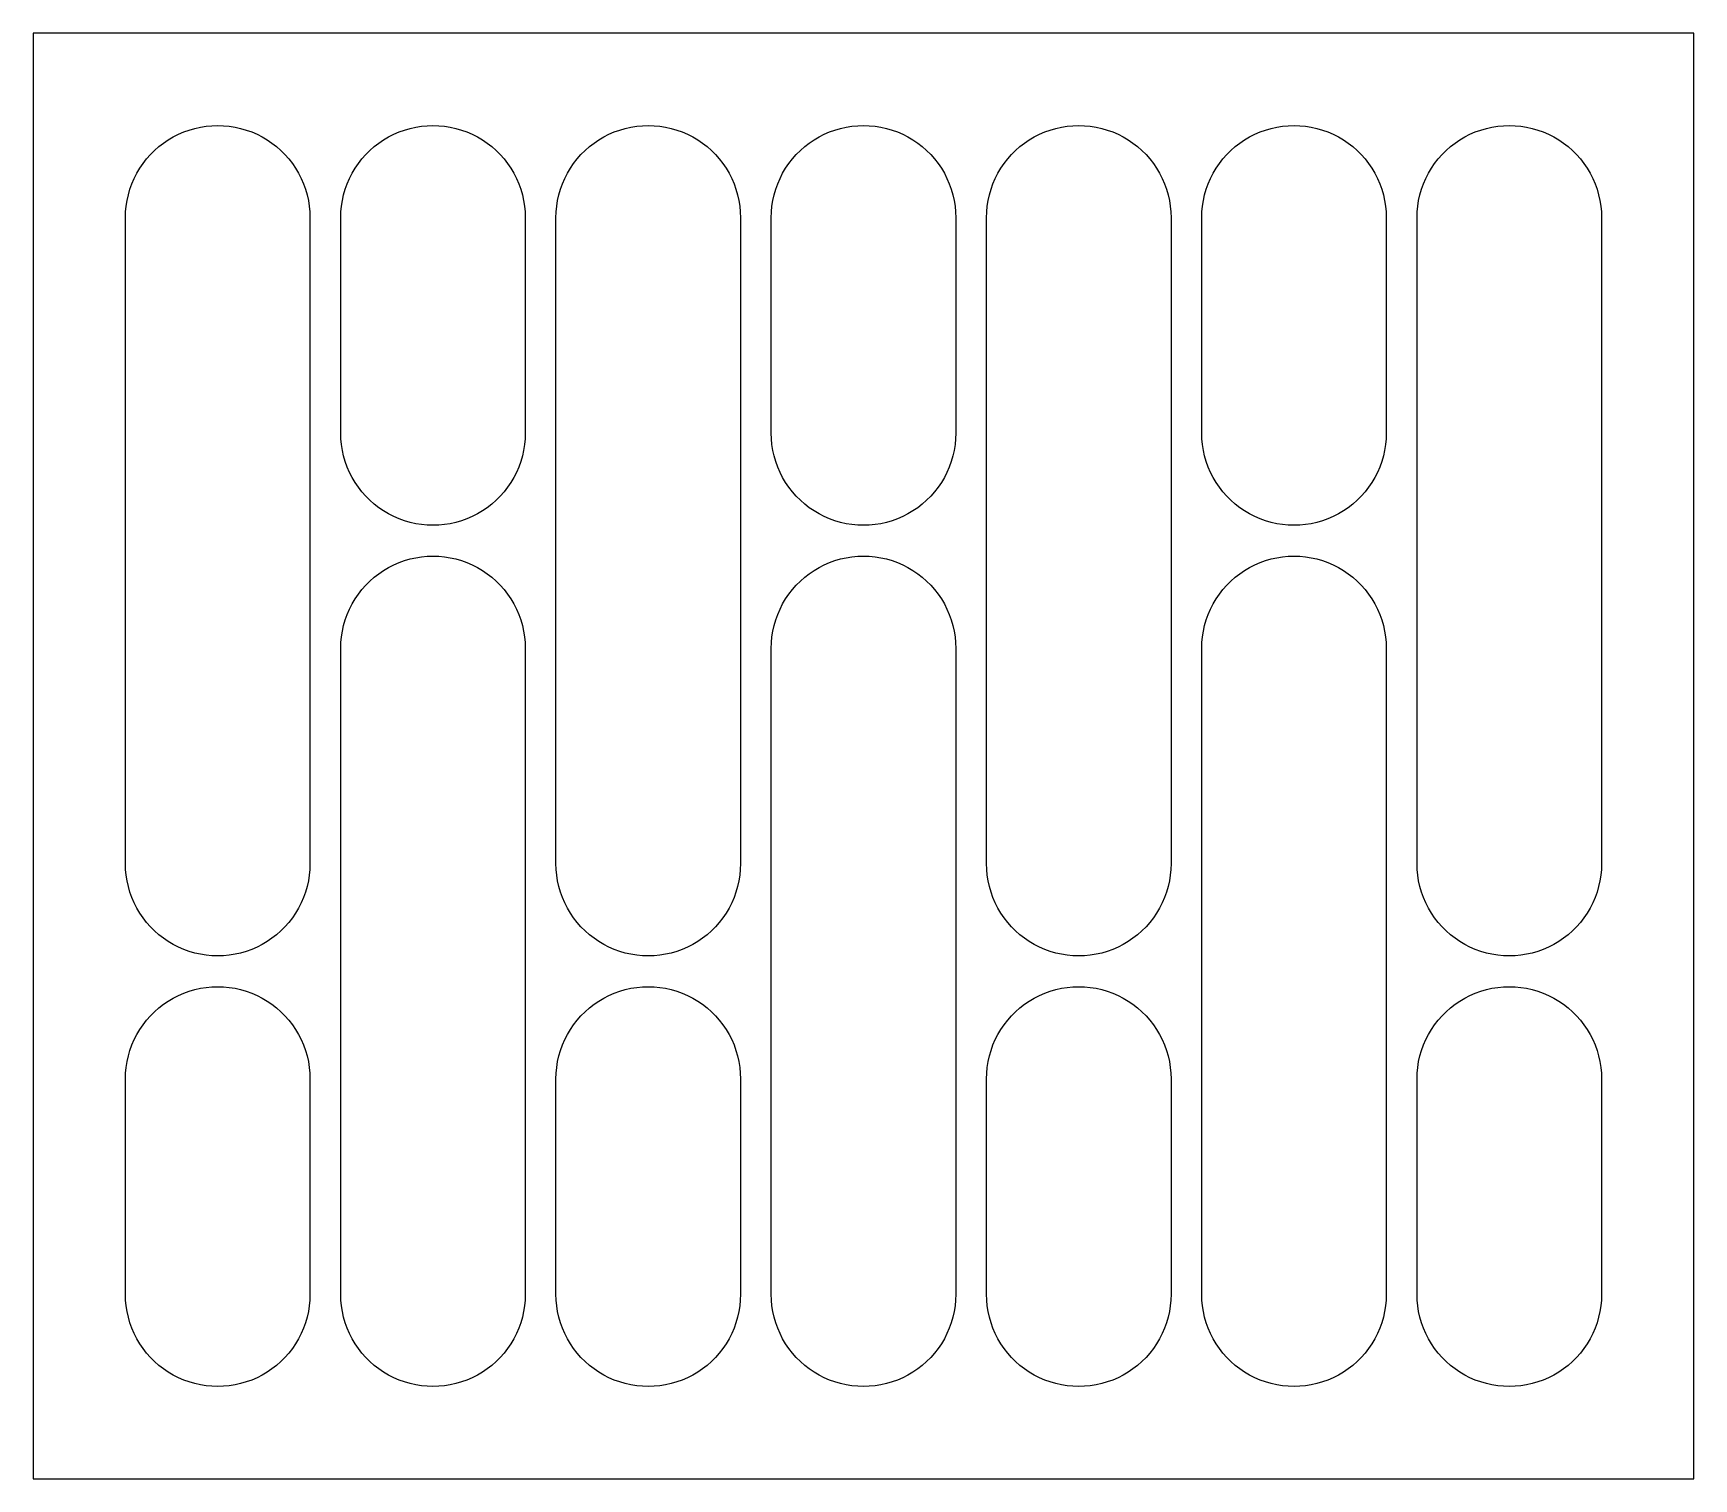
# Model space of a CAD drawing. Header units: metres. Extents: x 0 to 270, y 0 to 235.
import ezdxf

# ---------------------------------------------------------------- set-up
doc = ezdxf.new("R2010")
doc.units = ezdxf.units.M

msp = doc.modelspace()

# ---------------------------------------------------------------- linework, layer by layer
for p, q in [((270, 235), (0, 235)), ((0, 235), (0, 0)), ((270, 0), (270, 235)), ((23.6133, 218.572), (24.4781, 218.947)), ((24.4781, 218.947), (25.3647, 219.266)), ((25.3647, 219.266), (26.2696, 219.529)), ((26.2696, 219.529), (27.1893, 219.734)), ((27.1893, 219.734), (28.12, 219.882)), ((28.12, 219.882), (29.0581, 219.97)), ((29.0581, 219.97), (30, 220)), ((30, 220), (30.9418, 219.97)), ((30.9418, 219.97), (31.88, 219.882)), ((31.88, 219.882), (32.8107, 219.734)), ((32.8107, 219.734), (33.7303, 219.529)), ((33.7303, 219.529), (34.6353, 219.266)), ((34.6353, 219.266), (35.5219, 218.947)), ((35.5219, 218.947), (36.3867, 218.572)), ((58.6133, 218.572), (59.4781, 218.947)), ((59.4781, 218.947), (60.3647, 219.266)), ((60.3647, 219.266), (61.2697, 219.529)), ((61.2697, 219.529), (62.1893, 219.734)), ((62.1893, 219.734), (63.12, 219.882)), ((63.12, 219.882), (64.0581, 219.97)), ((64.0581, 219.97), (65, 220)), ((65, 220), (65.9418, 219.97)), ((65.9418, 219.97), (66.88, 219.882)), ((66.88, 219.882), (67.8107, 219.734)), ((67.8107, 219.734), (68.7303, 219.529)), ((68.7303, 219.529), (69.6353, 219.266)), ((69.6353, 219.266), (70.5219, 218.947)), ((70.5219, 218.947), (71.3867, 218.572)), ((93.6133, 218.572), (94.4781, 218.947)), ((94.4781, 218.947), (95.3647, 219.266)), ((95.3647, 219.266), (96.2697, 219.529)), ((96.2697, 219.529), (97.1893, 219.734)), ((97.1893, 219.734), (98.12, 219.882)), ((98.12, 219.882), (99.0581, 219.97)), ((99.0581, 219.97), (100, 220)), ((100, 220), (100.942, 219.97)), ((100.942, 219.97), (101.88, 219.882)), ((101.88, 219.882), (102.811, 219.734)), ((102.811, 219.734), (103.73, 219.529)), ((103.73, 219.529), (104.635, 219.266)), ((104.635, 219.266), (105.522, 218.947)), ((105.522, 218.947), (106.387, 218.572)), ((128.613, 218.572), (129.478, 218.947)), ((129.478, 218.947), (130.365, 219.266)), ((130.365, 219.266), (131.27, 219.529)), ((131.27, 219.529), (132.189, 219.734)), ((132.189, 219.734), (133.12, 219.882)), ((133.12, 219.882), (134.058, 219.97)), ((134.058, 219.97), (135, 220)), ((135, 220), (135.942, 219.97)), ((135.942, 219.97), (136.88, 219.882)), ((136.88, 219.882), (137.811, 219.734)), ((137.811, 219.734), (138.73, 219.529)), ((138.73, 219.529), (139.635, 219.266)), ((139.635, 219.266), (140.522, 218.947)), ((140.522, 218.947), (141.387, 218.572)), ((163.613, 218.572), (164.478, 218.947)), ((164.478, 218.947), (165.365, 219.266)), ((165.365, 219.266), (166.27, 219.529)), ((166.27, 219.529), (167.189, 219.734)), ((167.189, 219.734), (168.12, 219.882)), ((168.12, 219.882), (169.058, 219.97)), ((169.058, 219.97), (170, 220)), ((170, 220), (170.942, 219.97)), ((170.942, 219.97), (171.88, 219.882)), ((171.88, 219.882), (172.811, 219.734)), ((172.811, 219.734), (173.73, 219.529)), ((173.73, 219.529), (174.635, 219.266)), ((174.635, 219.266), (175.522, 218.947)), ((175.522, 218.947), (176.387, 218.572)), ((198.613, 218.572), (199.478, 218.947)), ((199.478, 218.947), (200.365, 219.266)), ((200.365, 219.266), (201.27, 219.529)), ((201.27, 219.529), (202.189, 219.734)), ((202.189, 219.734), (203.12, 219.882)), ((203.12, 219.882), (204.058, 219.97)), ((204.058, 219.97), (205, 220)), ((205, 220), (205.942, 219.97)), ((205.942, 219.97), (206.88, 219.882)), ((206.88, 219.882), (207.811, 219.734)), ((207.811, 219.734), (208.73, 219.529)), ((208.73, 219.529), (209.635, 219.266)), ((209.635, 219.266), (210.522, 218.947)), ((210.522, 218.947), (211.387, 218.572)), ((233.613, 218.572), (234.478, 218.947)), ((234.478, 218.947), (235.365, 219.266)), ((235.365, 219.266), (236.27, 219.529)), ((236.27, 219.529), (237.189, 219.734)), ((237.189, 219.734), (238.12, 219.882)), ((238.12, 219.882), (239.058, 219.97)), ((239.058, 219.97), (240, 220)), ((240, 220), (240.942, 219.97)), ((240.942, 219.97), (241.88, 219.882)), ((241.88, 219.882), (242.811, 219.734)), ((242.811, 219.734), (243.73, 219.529)), ((243.73, 219.529), (244.635, 219.266)), ((244.635, 219.266), (245.522, 218.947)), ((245.522, 218.947), (246.387, 218.572)), ((19.7318, 215.935), (20.4386, 216.558)), ((20.4386, 216.558), (21.1832, 217.135)), ((21.1832, 217.135), (21.9626, 217.665)), ((21.9626, 217.665), (22.7737, 218.145)), ((22.7737, 218.145), (23.6133, 218.572)), ((36.3867, 218.572), (37.2263, 218.145)), ((37.2263, 218.145), (38.0374, 217.665)), ((38.0374, 217.665), (38.8168, 217.135)), ((38.8168, 217.135), (39.5614, 216.558)), ((39.5614, 216.558), (40.2682, 215.935)), ((54.7318, 215.935), (55.4386, 216.558)), ((55.4386, 216.558), (56.1832, 217.135)), ((56.1832, 217.135), (56.9626, 217.665)), ((56.9626, 217.665), (57.7737, 218.145)), ((57.7737, 218.145), (58.6133, 218.572)), ((71.3867, 218.572), (72.2263, 218.145)), ((72.2263, 218.145), (73.0374, 217.665)), ((73.0374, 217.665), (73.8168, 217.135)), ((73.8168, 217.135), (74.5614, 216.558)), ((74.5614, 216.558), (75.2682, 215.935)), ((89.7318, 215.935), (90.4386, 216.558)), ((90.4386, 216.558), (91.1832, 217.135)), ((91.1832, 217.135), (91.9626, 217.665)), ((91.9626, 217.665), (92.7737, 218.145)), ((92.7737, 218.145), (93.6133, 218.572)), ((106.387, 218.572), (107.226, 218.145)), ((107.226, 218.145), (108.037, 217.665)), ((108.037, 217.665), (108.817, 217.135)), ((108.817, 217.135), (109.561, 216.558)), ((109.561, 216.558), (110.268, 215.935)), ((124.732, 215.935), (125.439, 216.558)), ((125.439, 216.558), (126.183, 217.135)), ((126.183, 217.135), (126.963, 217.665)), ((126.963, 217.665), (127.774, 218.145)), ((127.774, 218.145), (128.613, 218.572)), ((141.387, 218.572), (142.226, 218.145)), ((142.226, 218.145), (143.037, 217.665)), ((143.037, 217.665), (143.817, 217.135)), ((143.817, 217.135), (144.561, 216.558)), ((144.561, 216.558), (145.268, 215.935)), ((159.732, 215.935), (160.439, 216.558)), ((160.439, 216.558), (161.183, 217.135)), ((161.183, 217.135), (161.963, 217.665)), ((161.963, 217.665), (162.774, 218.145)), ((162.774, 218.145), (163.613, 218.572)), ((176.387, 218.572), (177.226, 218.145)), ((177.226, 218.145), (178.037, 217.665)), ((178.037, 217.665), (178.817, 217.135)), ((178.817, 217.135), (179.561, 216.558)), ((179.561, 216.558), (180.268, 215.935)), ((194.732, 215.935), (195.439, 216.558)), ((195.439, 216.558), (196.183, 217.135)), ((196.183, 217.135), (196.963, 217.665)), ((196.963, 217.665), (197.774, 218.145)), ((197.774, 218.145), (198.613, 218.572)), ((211.387, 218.572), (212.226, 218.145)), ((212.226, 218.145), (213.037, 217.665)), ((213.037, 217.665), (213.817, 217.135)), ((213.817, 217.135), (214.561, 216.558)), ((214.561, 216.558), (215.268, 215.935)), ((229.732, 215.935), (230.439, 216.558)), ((230.439, 216.558), (231.183, 217.135)), ((231.183, 217.135), (231.963, 217.665)), ((231.963, 217.665), (232.774, 218.145)), ((232.774, 218.145), (233.613, 218.572)), ((246.387, 218.572), (247.226, 218.145)), ((247.226, 218.145), (248.037, 217.665)), ((248.037, 217.665), (248.817, 217.135)), ((248.817, 217.135), (249.561, 216.558)), ((249.561, 216.558), (250.268, 215.935)), ((17.3351, 213.037), (17.8647, 213.817)), ((17.8647, 213.817), (18.4423, 214.561)), ((18.4423, 214.561), (19.0655, 215.268)), ((19.0655, 215.268), (19.7318, 215.935)), ((40.2682, 215.935), (40.9345, 215.268)), ((40.9345, 215.268), (41.5577, 214.561)), ((41.5577, 214.561), (42.1353, 213.817)), ((42.1353, 213.817), (42.6649, 213.037)), ((52.3351, 213.037), (52.8647, 213.817)), ((52.8647, 213.817), (53.4423, 214.561)), ((53.4423, 214.561), (54.0655, 215.268)), ((54.0655, 215.268), (54.7318, 215.935)), ((75.2682, 215.935), (75.9345, 215.268)), ((75.9345, 215.268), (76.5577, 214.561)), ((76.5577, 214.561), (77.1353, 213.817)), ((77.1353, 213.817), (77.6649, 213.037)), ((87.3351, 213.037), (87.8647, 213.817)), ((87.8647, 213.817), (88.4423, 214.561)), ((88.4423, 214.561), (89.0655, 215.268)), ((89.0655, 215.268), (89.7318, 215.935)), ((110.268, 215.935), (110.935, 215.268)), ((110.935, 215.268), (111.558, 214.561)), ((111.558, 214.561), (112.135, 213.817)), ((112.135, 213.817), (112.665, 213.037)), ((122.335, 213.037), (122.865, 213.817)), ((122.865, 213.817), (123.442, 214.561)), ((123.442, 214.561), (124.065, 215.268)), ((124.065, 215.268), (124.732, 215.935)), ((145.268, 215.935), (145.935, 215.268)), ((145.935, 215.268), (146.558, 214.561)), ((146.558, 214.561), (147.135, 213.817)), ((147.135, 213.817), (147.665, 213.037)), ((157.335, 213.037), (157.865, 213.817)), ((157.865, 213.817), (158.442, 214.561)), ((158.442, 214.561), (159.065, 215.268)), ((159.065, 215.268), (159.732, 215.935)), ((180.268, 215.935), (180.935, 215.268)), ((180.935, 215.268), (181.558, 214.561)), ((181.558, 214.561), (182.135, 213.817)), ((182.135, 213.817), (182.665, 213.037)), ((192.335, 213.037), (192.865, 213.817)), ((192.865, 213.817), (193.442, 214.561)), ((193.442, 214.561), (194.065, 215.268)), ((194.065, 215.268), (194.732, 215.935)), ((215.268, 215.935), (215.935, 215.268)), ((215.935, 215.268), (216.558, 214.561)), ((216.558, 214.561), (217.135, 213.817)), ((217.135, 213.817), (217.665, 213.037)), ((227.335, 213.037), (227.865, 213.817)), ((227.865, 213.817), (228.442, 214.561)), ((228.442, 214.561), (229.065, 215.268)), ((229.065, 215.268), (229.732, 215.935)), ((250.268, 215.935), (250.935, 215.268)), ((250.935, 215.268), (251.558, 214.561)), ((251.558, 214.561), (252.135, 213.817)), ((252.135, 213.817), (252.665, 213.037)), ((16.0533, 210.522), (16.4276, 211.387)), ((16.4276, 211.387), (16.8554, 212.226)), ((16.8554, 212.226), (17.3351, 213.037)), ((42.6649, 213.037), (43.1446, 212.226)), ((43.1446, 212.226), (43.5724, 211.387)), ((43.5724, 211.387), (43.9466, 210.522)), ((51.0533, 210.522), (51.4276, 211.387)), ((51.4276, 211.387), (51.8554, 212.226)), ((51.8554, 212.226), (52.3351, 213.037)), ((77.6649, 213.037), (78.1446, 212.226)), ((78.1446, 212.226), (78.5724, 211.387)), ((78.5724, 211.387), (78.9466, 210.522)), ((86.0533, 210.522), (86.4276, 211.387)), ((86.4276, 211.387), (86.8554, 212.226)), ((86.8554, 212.226), (87.3351, 213.037)), ((112.665, 213.037), (113.145, 212.226)), ((113.145, 212.226), (113.572, 211.387)), ((113.572, 211.387), (113.947, 210.522)), ((121.053, 210.522), (121.428, 211.387)), ((121.428, 211.387), (121.855, 212.226)), ((121.855, 212.226), (122.335, 213.037)), ((147.665, 213.037), (148.145, 212.226)), ((148.145, 212.226), (148.572, 211.387)), ((148.572, 211.387), (148.947, 210.522)), ((156.053, 210.522), (156.428, 211.387)), ((156.428, 211.387), (156.855, 212.226)), ((156.855, 212.226), (157.335, 213.037)), ((182.665, 213.037), (183.145, 212.226)), ((183.145, 212.226), (183.572, 211.387)), ((183.572, 211.387), (183.947, 210.522)), ((191.053, 210.522), (191.428, 211.387)), ((191.428, 211.387), (191.855, 212.226)), ((191.855, 212.226), (192.335, 213.037)), ((217.665, 213.037), (218.145, 212.226)), ((218.145, 212.226), (218.572, 211.387)), ((218.572, 211.387), (218.947, 210.522)), ((226.053, 210.522), (226.428, 211.387)), ((226.428, 211.387), (226.855, 212.226)), ((226.855, 212.226), (227.335, 213.037)), ((252.665, 213.037), (253.145, 212.226)), ((253.145, 212.226), (253.572, 211.387)), ((253.572, 211.387), (253.947, 210.522)), ((15.2657, 207.811), (15.4713, 208.73)), ((15.4713, 208.73), (15.7341, 209.635)), ((15.7341, 209.635), (16.0533, 210.522)), ((43.9466, 210.522), (44.2658, 209.635)), ((44.2658, 209.635), (44.5287, 208.73)), ((44.5287, 208.73), (44.7343, 207.811)), ((50.2657, 207.811), (50.4713, 208.73)), ((50.4713, 208.73), (50.7341, 209.635)), ((50.7341, 209.635), (51.0533, 210.522)), ((78.9466, 210.522), (79.2658, 209.635)), ((79.2658, 209.635), (79.5287, 208.73)), ((79.5287, 208.73), (79.7343, 207.811)), ((85.2657, 207.811), (85.4713, 208.73)), ((85.4713, 208.73), (85.7341, 209.635)), ((85.7341, 209.635), (86.0533, 210.522)), ((113.947, 210.522), (114.266, 209.635)), ((114.266, 209.635), (114.529, 208.73)), ((114.529, 208.73), (114.734, 207.811)), ((120.266, 207.811), (120.471, 208.73)), ((120.471, 208.73), (120.734, 209.635)), ((120.734, 209.635), (121.053, 210.522)), ((148.947, 210.522), (149.266, 209.635)), ((149.266, 209.635), (149.529, 208.73)), ((149.529, 208.73), (149.734, 207.811)), ((155.266, 207.811), (155.471, 208.73)), ((155.471, 208.73), (155.734, 209.635)), ((155.734, 209.635), (156.053, 210.522)), ((183.947, 210.522), (184.266, 209.635)), ((184.266, 209.635), (184.529, 208.73)), ((184.529, 208.73), (184.734, 207.811)), ((190.266, 207.811), (190.471, 208.73)), ((190.471, 208.73), (190.734, 209.635)), ((190.734, 209.635), (191.053, 210.522)), ((218.947, 210.522), (219.266, 209.635)), ((219.266, 209.635), (219.529, 208.73)), ((219.529, 208.73), (219.734, 207.811)), ((225.266, 207.811), (225.471, 208.73)), ((225.471, 208.73), (225.734, 209.635)), ((225.734, 209.635), (226.053, 210.522)), ((253.947, 210.522), (254.266, 209.635)), ((254.266, 209.635), (254.529, 208.73)), ((254.529, 208.73), (254.734, 207.811)), ((15, 205), (15.0296, 205.942)), ((15.0296, 205.942), (15.1183, 206.88)), ((15.1183, 206.88), (15.2657, 207.811)), ((44.7343, 207.811), (44.8817, 206.88)), ((44.8817, 206.88), (44.9704, 205.942)), ((44.9704, 205.942), (45, 205)), ((50, 205), (50.0296, 205.942)), ((50.0296, 205.942), (50.1183, 206.88)), ((50.1183, 206.88), (50.2657, 207.811)), ((79.7343, 207.811), (79.8817, 206.88)), ((79.8817, 206.88), (79.9704, 205.942)), ((79.9704, 205.942), (80, 205)), ((85, 205), (85.0296, 205.942)), ((85.0296, 205.942), (85.1183, 206.88)), ((85.1183, 206.88), (85.2657, 207.811)), ((114.734, 207.811), (114.882, 206.88)), ((114.882, 206.88), (114.97, 205.942)), ((114.97, 205.942), (115, 205)), ((120, 205), (120.03, 205.942)), ((120.03, 205.942), (120.118, 206.88)), ((120.118, 206.88), (120.266, 207.811)), ((149.734, 207.811), (149.882, 206.88)), ((149.882, 206.88), (149.97, 205.942)), ((149.97, 205.942), (150, 205)), ((155, 205), (155.03, 205.942)), ((155.03, 205.942), (155.118, 206.88)), ((155.118, 206.88), (155.266, 207.811)), ((184.734, 207.811), (184.882, 206.88)), ((184.882, 206.88), (184.97, 205.942)), ((184.97, 205.942), (185, 205)), ((190, 205), (190.03, 205.942)), ((190.03, 205.942), (190.118, 206.88)), ((190.118, 206.88), (190.266, 207.811)), ((219.734, 207.811), (219.882, 206.88)), ((219.882, 206.88), (219.97, 205.942)), ((219.97, 205.942), (220, 205)), ((225, 205), (225.03, 205.942)), ((225.03, 205.942), (225.118, 206.88)), ((225.118, 206.88), (225.266, 207.811)), ((254.734, 207.811), (254.882, 206.88)), ((254.882, 206.88), (254.97, 205.942)), ((254.97, 205.942), (255, 205)), ((15, 100), (15, 205)), ((45, 205), (45, 100)), ((50, 170), (50, 205)), ((80, 205), (80, 170)), ((85, 100), (85, 205)), ((115, 205), (115, 100)), ((120, 170), (120, 205)), ((150, 205), (150, 170)), ((155, 100), (155, 205)), ((185, 205), (185, 100)), ((190, 170), (190, 205)), ((220, 205), (220, 170)), ((225, 100), (225, 205)), ((255, 205), (255, 100)), ((50.0296, 169.058), (50, 170)), ((50.1183, 168.12), (50.0296, 169.058)), ((50.2657, 167.189), (50.1183, 168.12)), ((79.8817, 168.12), (79.7343, 167.189)), ((79.9704, 169.058), (79.8817, 168.12)), ((80, 170), (79.9704, 169.058)), ((120.03, 169.058), (120, 170)), ((120.118, 168.12), (120.03, 169.058)), ((120.266, 167.189), (120.118, 168.12)), ((149.882, 168.12), (149.734, 167.189)), ((149.97, 169.058), (149.882, 168.12)), ((150, 170), (149.97, 169.058)), ((190.03, 169.058), (190, 170)), ((190.118, 168.12), (190.03, 169.058)), ((190.266, 167.189), (190.118, 168.12)), ((219.882, 168.12), (219.734, 167.189)), ((219.97, 169.058), (219.882, 168.12)), ((220, 170), (219.97, 169.058)), ((50.4713, 166.27), (50.2657, 167.189)), ((50.7341, 165.365), (50.4713, 166.27)), ((51.0533, 164.478), (50.7341, 165.365)), ((79.2658, 165.365), (78.9466, 164.478)), ((79.5287, 166.27), (79.2658, 165.365)), ((79.7343, 167.189), (79.5287, 166.27)), ((120.471, 166.27), (120.266, 167.189)), ((120.734, 165.365), (120.471, 166.27)), ((121.053, 164.478), (120.734, 165.365)), ((149.266, 165.365), (148.947, 164.478)), ((149.529, 166.27), (149.266, 165.365)), ((149.734, 167.189), (149.529, 166.27)), ((190.471, 166.27), (190.266, 167.189)), ((190.734, 165.365), (190.471, 166.27)), ((191.053, 164.478), (190.734, 165.365)), ((219.266, 165.365), (218.947, 164.478)), ((219.529, 166.27), (219.266, 165.365)), ((219.734, 167.189), (219.529, 166.27)), ((51.4276, 163.613), (51.0533, 164.478)), ((51.8554, 162.774), (51.4276, 163.613)), ((52.3351, 161.963), (51.8554, 162.774)), ((78.1446, 162.774), (77.6649, 161.963)), ((78.5724, 163.613), (78.1446, 162.774)), ((78.9466, 164.478), (78.5724, 163.613)), ((121.428, 163.613), (121.053, 164.478)), ((121.855, 162.774), (121.428, 163.613)), ((122.335, 161.963), (121.855, 162.774)), ((148.145, 162.774), (147.665, 161.963)), ((148.572, 163.613), (148.145, 162.774)), ((148.947, 164.478), (148.572, 163.613)), ((191.428, 163.613), (191.053, 164.478)), ((191.855, 162.774), (191.428, 163.613)), ((192.335, 161.963), (191.855, 162.774)), ((218.145, 162.774), (217.665, 161.963)), ((218.572, 163.613), (218.145, 162.774)), ((218.947, 164.478), (218.572, 163.613)), ((52.8647, 161.183), (52.3351, 161.963)), ((53.4423, 160.439), (52.8647, 161.183)), ((54.0655, 159.732), (53.4423, 160.439)), ((54.7318, 159.065), (54.0655, 159.732)), ((75.9345, 159.732), (75.2682, 159.065)), ((76.5577, 160.439), (75.9345, 159.732)), ((77.1353, 161.183), (76.5577, 160.439)), ((77.6649, 161.963), (77.1353, 161.183)), ((122.865, 161.183), (122.335, 161.963)), ((123.442, 160.439), (122.865, 161.183)), ((124.065, 159.732), (123.442, 160.439)), ((124.732, 159.065), (124.065, 159.732)), ((145.935, 159.732), (145.268, 159.065)), ((146.558, 160.439), (145.935, 159.732)), ((147.135, 161.183), (146.558, 160.439)), ((147.665, 161.963), (147.135, 161.183)), ((192.865, 161.183), (192.335, 161.963)), ((193.442, 160.439), (192.865, 161.183)), ((194.065, 159.732), (193.442, 160.439)), ((194.732, 159.065), (194.065, 159.732)), ((215.935, 159.732), (215.268, 159.065)), ((216.558, 160.439), (215.935, 159.732)), ((217.135, 161.183), (216.558, 160.439)), ((217.665, 161.963), (217.135, 161.183)), ((55.4386, 158.442), (54.7318, 159.065)), ((56.1832, 157.865), (55.4386, 158.442)), ((56.9626, 157.335), (56.1832, 157.865)), ((57.7737, 156.855), (56.9626, 157.335)), ((58.6133, 156.428), (57.7737, 156.855)), ((72.2263, 156.855), (71.3867, 156.428)), ((73.0374, 157.335), (72.2263, 156.855)), ((73.8168, 157.865), (73.0374, 157.335)), ((74.5614, 158.442), (73.8168, 157.865)), ((75.2682, 159.065), (74.5614, 158.442)), ((125.439, 158.442), (124.732, 159.065)), ((126.183, 157.865), (125.439, 158.442)), ((126.963, 157.335), (126.183, 157.865)), ((127.774, 156.855), (126.963, 157.335)), ((128.613, 156.428), (127.774, 156.855)), ((142.226, 156.855), (141.387, 156.428)), ((143.037, 157.335), (142.226, 156.855)), ((143.817, 157.865), (143.037, 157.335)), ((144.561, 158.442), (143.817, 157.865)), ((145.268, 159.065), (144.561, 158.442)), ((195.439, 158.442), (194.732, 159.065)), ((196.183, 157.865), (195.439, 158.442)), ((196.963, 157.335), (196.183, 157.865)), ((197.774, 156.855), (196.963, 157.335)), ((198.613, 156.428), (197.774, 156.855)), ((212.226, 156.855), (211.387, 156.428)), ((213.037, 157.335), (212.226, 156.855)), ((213.817, 157.865), (213.037, 157.335)), ((214.561, 158.442), (213.817, 157.865)), ((215.268, 159.065), (214.561, 158.442)), ((59.4781, 156.053), (58.6133, 156.428)), ((60.3647, 155.734), (59.4781, 156.053)), ((61.2697, 155.471), (60.3647, 155.734)), ((62.1893, 155.266), (61.2697, 155.471)), ((63.12, 155.118), (62.1893, 155.266)), ((64.0581, 155.03), (63.12, 155.118)), ((65, 155), (64.0581, 155.03)), ((65.9418, 155.03), (65, 155)), ((66.88, 155.118), (65.9418, 155.03)), ((67.8107, 155.266), (66.88, 155.118)), ((68.7303, 155.471), (67.8107, 155.266)), ((69.6353, 155.734), (68.7303, 155.471)), ((70.5219, 156.053), (69.6353, 155.734)), ((71.3867, 156.428), (70.5219, 156.053)), ((129.478, 156.053), (128.613, 156.428)), ((130.365, 155.734), (129.478, 156.053)), ((131.27, 155.471), (130.365, 155.734)), ((132.189, 155.266), (131.27, 155.471)), ((133.12, 155.118), (132.189, 155.266)), ((134.058, 155.03), (133.12, 155.118)), ((135, 155), (134.058, 155.03)), ((135.942, 155.03), (135, 155)), ((136.88, 155.118), (135.942, 155.03)), ((137.811, 155.266), (136.88, 155.118)), ((138.73, 155.471), (137.811, 155.266)), ((139.635, 155.734), (138.73, 155.471)), ((140.522, 156.053), (139.635, 155.734)), ((141.387, 156.428), (140.522, 156.053)), ((199.478, 156.053), (198.613, 156.428)), ((200.365, 155.734), (199.478, 156.053)), ((201.27, 155.471), (200.365, 155.734)), ((202.189, 155.266), (201.27, 155.471)), ((203.12, 155.118), (202.189, 155.266)), ((204.058, 155.03), (203.12, 155.118)), ((205, 155), (204.058, 155.03)), ((205.942, 155.03), (205, 155)), ((206.88, 155.118), (205.942, 155.03)), ((207.811, 155.266), (206.88, 155.118)), ((208.73, 155.471), (207.811, 155.266)), ((209.635, 155.734), (208.73, 155.471)), ((210.522, 156.053), (209.635, 155.734)), ((211.387, 156.428), (210.522, 156.053)), ((57.7737, 148.145), (58.6133, 148.572)), ((58.6133, 148.572), (59.4781, 148.947)), ((59.4781, 148.947), (60.3647, 149.266)), ((60.3647, 149.266), (61.2697, 149.529)), ((61.2697, 149.529), (62.1893, 149.734)), ((62.1893, 149.734), (63.12, 149.882)), ((63.12, 149.882), (64.0581, 149.97)), ((64.0581, 149.97), (65, 150)), ((65, 150), (65.9418, 149.97)), ((65.9418, 149.97), (66.88, 149.882)), ((66.88, 149.882), (67.8107, 149.734)), ((67.8107, 149.734), (68.7303, 149.529)), ((68.7303, 149.529), (69.6353, 149.266)), ((69.6353, 149.266), (70.5219, 148.947)), ((70.5219, 148.947), (71.3867, 148.572)), ((71.3867, 148.572), (72.2263, 148.145)), ((127.774, 148.145), (128.613, 148.572)), ((128.613, 148.572), (129.478, 148.947)), ((129.478, 148.947), (130.365, 149.266)), ((130.365, 149.266), (131.27, 149.529)), ((131.27, 149.529), (132.189, 149.734)), ((132.189, 149.734), (133.12, 149.882)), ((133.12, 149.882), (134.058, 149.97)), ((134.058, 149.97), (135, 150)), ((135, 150), (135.942, 149.97)), ((135.942, 149.97), (136.88, 149.882)), ((136.88, 149.882), (137.811, 149.734)), ((137.811, 149.734), (138.73, 149.529)), ((138.73, 149.529), (139.635, 149.266)), ((139.635, 149.266), (140.522, 148.947)), ((140.522, 148.947), (141.387, 148.572)), ((141.387, 148.572), (142.226, 148.145)), ((197.774, 148.145), (198.613, 148.572)), ((198.613, 148.572), (199.478, 148.947)), ((199.478, 148.947), (200.365, 149.266)), ((200.365, 149.266), (201.27, 149.529)), ((201.27, 149.529), (202.189, 149.734)), ((202.189, 149.734), (203.12, 149.882)), ((203.12, 149.882), (204.058, 149.97)), ((204.058, 149.97), (205, 150)), ((205, 150), (205.942, 149.97)), ((205.942, 149.97), (206.88, 149.882)), ((206.88, 149.882), (207.811, 149.734)), ((207.811, 149.734), (208.73, 149.529)), ((208.73, 149.529), (209.635, 149.266)), ((209.635, 149.266), (210.522, 148.947)), ((210.522, 148.947), (211.387, 148.572)), ((211.387, 148.572), (212.226, 148.145)), ((54.0655, 145.268), (54.7318, 145.935)), ((54.7318, 145.935), (55.4386, 146.558)), ((55.4386, 146.558), (56.1832, 147.135)), ((56.1832, 147.135), (56.9626, 147.665)), ((56.9626, 147.665), (57.7737, 148.145)), ((72.2263, 148.145), (73.0374, 147.665)), ((73.0374, 147.665), (73.8168, 147.135)), ((73.8168, 147.135), (74.5614, 146.558)), ((74.5614, 146.558), (75.2682, 145.935)), ((75.2682, 145.935), (75.9345, 145.268)), ((124.065, 145.268), (124.732, 145.935)), ((124.732, 145.935), (125.439, 146.558)), ((125.439, 146.558), (126.183, 147.135)), ((126.183, 147.135), (126.963, 147.665)), ((126.963, 147.665), (127.774, 148.145)), ((142.226, 148.145), (143.037, 147.665)), ((143.037, 147.665), (143.817, 147.135)), ((143.817, 147.135), (144.561, 146.558)), ((144.561, 146.558), (145.268, 145.935)), ((145.268, 145.935), (145.935, 145.268)), ((194.065, 145.268), (194.732, 145.935)), ((194.732, 145.935), (195.439, 146.558)), ((195.439, 146.558), (196.183, 147.135)), ((196.183, 147.135), (196.963, 147.665)), ((196.963, 147.665), (197.774, 148.145)), ((212.226, 148.145), (213.037, 147.665)), ((213.037, 147.665), (213.817, 147.135)), ((213.817, 147.135), (214.561, 146.558)), ((214.561, 146.558), (215.268, 145.935)), ((215.268, 145.935), (215.935, 145.268)), ((52.3351, 143.037), (52.8647, 143.817)), ((52.8647, 143.817), (53.4423, 144.561)), ((53.4423, 144.561), (54.0655, 145.268)), ((75.9345, 145.268), (76.5577, 144.561)), ((76.5577, 144.561), (77.1353, 143.817)), ((77.1353, 143.817), (77.6649, 143.037)), ((122.335, 143.037), (122.865, 143.817)), ((122.865, 143.817), (123.442, 144.561)), ((123.442, 144.561), (124.065, 145.268)), ((145.935, 145.268), (146.558, 144.561)), ((146.558, 144.561), (147.135, 143.817)), ((147.135, 143.817), (147.665, 143.037)), ((192.335, 143.037), (192.865, 143.817)), ((192.865, 143.817), (193.442, 144.561)), ((193.442, 144.561), (194.065, 145.268)), ((215.935, 145.268), (216.558, 144.561)), ((216.558, 144.561), (217.135, 143.817)), ((217.135, 143.817), (217.665, 143.037)), ((50.7341, 139.635), (51.0533, 140.522)), ((51.0533, 140.522), (51.4276, 141.387)), ((51.4276, 141.387), (51.8554, 142.226)), ((51.8554, 142.226), (52.3351, 143.037)), ((77.6649, 143.037), (78.1446, 142.226)), ((78.1446, 142.226), (78.5724, 141.387)), ((78.5724, 141.387), (78.9466, 140.522)), ((78.9466, 140.522), (79.2658, 139.635)), ((120.734, 139.635), (121.053, 140.522)), ((121.053, 140.522), (121.428, 141.387)), ((121.428, 141.387), (121.855, 142.226)), ((121.855, 142.226), (122.335, 143.037)), ((147.665, 143.037), (148.145, 142.226)), ((148.145, 142.226), (148.572, 141.387)), ((148.572, 141.387), (148.947, 140.522)), ((148.947, 140.522), (149.266, 139.635)), ((190.734, 139.635), (191.053, 140.522)), ((191.053, 140.522), (191.428, 141.387)), ((191.428, 141.387), (191.855, 142.226)), ((191.855, 142.226), (192.335, 143.037)), ((217.665, 143.037), (218.145, 142.226)), ((218.145, 142.226), (218.572, 141.387)), ((218.572, 141.387), (218.947, 140.522)), ((218.947, 140.522), (219.266, 139.635)), ((50.1183, 136.88), (50.2657, 137.811)), ((50.2657, 137.811), (50.4713, 138.73)), ((50.4713, 138.73), (50.7341, 139.635)), ((79.2658, 139.635), (79.5287, 138.73)), ((79.5287, 138.73), (79.7343, 137.811)), ((79.7343, 137.811), (79.8817, 136.88)), ((120.118, 136.88), (120.266, 137.811)), ((120.266, 137.811), (120.471, 138.73)), ((120.471, 138.73), (120.734, 139.635)), ((149.266, 139.635), (149.529, 138.73)), ((149.529, 138.73), (149.734, 137.811)), ((149.734, 137.811), (149.882, 136.88)), ((190.118, 136.88), (190.266, 137.811)), ((190.266, 137.811), (190.471, 138.73)), ((190.471, 138.73), (190.734, 139.635)), ((219.266, 139.635), (219.529, 138.73)), ((219.529, 138.73), (219.734, 137.811)), ((219.734, 137.811), (219.882, 136.88)), ((50, 135), (50.0296, 135.942)), ((50, 30), (50, 135)), ((50.0296, 135.942), (50.1183, 136.88)), ((79.8817, 136.88), (79.9704, 135.942)), ((79.9704, 135.942), (80, 135)), ((80, 135), (80, 30)), ((120, 135), (120.03, 135.942)), ((120, 30), (120, 135)), ((120.03, 135.942), (120.118, 136.88)), ((149.882, 136.88), (149.97, 135.942)), ((149.97, 135.942), (150, 135)), ((150, 135), (150, 30)), ((190, 135), (190.03, 135.942)), ((190, 30), (190, 135)), ((190.03, 135.942), (190.118, 136.88)), ((219.882, 136.88), (219.97, 135.942)), ((219.97, 135.942), (220, 135)), ((220, 135), (220, 30)), ((15.0296, 99.0581), (15, 100)), ((45, 100), (44.9704, 99.0581)), ((85.0296, 99.0581), (85, 100)), ((115, 100), (114.97, 99.0581)), ((155.03, 99.0581), (155, 100)), ((185, 100), (184.97, 99.0581)), ((225.03, 99.0581), (225, 100)), ((255, 100), (254.97, 99.0581)), ((15.1183, 98.12), (15.0296, 99.0581)), ((15.2657, 97.1893), (15.1183, 98.12)), ((44.8817, 98.12), (44.7343, 97.1893)), ((44.9704, 99.0581), (44.8817, 98.12)), ((85.1183, 98.12), (85.0296, 99.0581)), ((85.2657, 97.1893), (85.1183, 98.12)), ((114.882, 98.12), (114.734, 97.1893)), ((114.97, 99.0581), (114.882, 98.12)), ((155.118, 98.12), (155.03, 99.0581)), ((155.266, 97.1893), (155.118, 98.12)), ((184.882, 98.12), (184.734, 97.1893)), ((184.97, 99.0581), (184.882, 98.12)), ((225.118, 98.12), (225.03, 99.0581)), ((225.266, 97.1893), (225.118, 98.12)), ((254.882, 98.12), (254.734, 97.1893)), ((254.97, 99.0581), (254.882, 98.12)), ((15.4713, 96.2697), (15.2657, 97.1893)), ((15.7341, 95.3647), (15.4713, 96.2697)), ((16.0533, 94.4781), (15.7341, 95.3647)), ((44.2658, 95.3647), (43.9466, 94.4781)), ((44.5287, 96.2697), (44.2658, 95.3647)), ((44.7343, 97.1893), (44.5287, 96.2697)), ((85.4713, 96.2697), (85.2657, 97.1893)), ((85.7341, 95.3647), (85.4713, 96.2697)), ((86.0533, 94.4781), (85.7341, 95.3647)), ((114.266, 95.3647), (113.947, 94.4781)), ((114.529, 96.2697), (114.266, 95.3647)), ((114.734, 97.1893), (114.529, 96.2697)), ((155.471, 96.2697), (155.266, 97.1893)), ((155.734, 95.3647), (155.471, 96.2697)), ((156.053, 94.4781), (155.734, 95.3647)), ((184.266, 95.3647), (183.947, 94.4781)), ((184.529, 96.2697), (184.266, 95.3647)), ((184.734, 97.1893), (184.529, 96.2697)), ((225.471, 96.2697), (225.266, 97.1893)), ((225.734, 95.3647), (225.471, 96.2697)), ((226.053, 94.4781), (225.734, 95.3647)), ((254.266, 95.3647), (253.947, 94.4781)), ((254.529, 96.2697), (254.266, 95.3647)), ((254.734, 97.1893), (254.529, 96.2697)), ((16.4276, 93.6133), (16.0533, 94.4781)), ((16.8554, 92.7737), (16.4276, 93.6133)), ((17.3351, 91.9626), (16.8554, 92.7737)), ((17.8647, 91.1832), (17.3351, 91.9626)), ((42.6649, 91.9626), (42.1353, 91.1832)), ((43.1446, 92.7737), (42.6649, 91.9626)), ((43.5724, 93.6133), (43.1446, 92.7737)), ((43.9466, 94.4781), (43.5724, 93.6133)), ((86.4276, 93.6133), (86.0533, 94.4781)), ((86.8554, 92.7737), (86.4276, 93.6133)), ((87.3351, 91.9626), (86.8554, 92.7737)), ((87.8647, 91.1832), (87.3351, 91.9626)), ((112.665, 91.9626), (112.135, 91.1832)), ((113.145, 92.7737), (112.665, 91.9626)), ((113.572, 93.6133), (113.145, 92.7737)), ((113.947, 94.4781), (113.572, 93.6133)), ((156.428, 93.6133), (156.053, 94.4781)), ((156.855, 92.7737), (156.428, 93.6133)), ((157.335, 91.9626), (156.855, 92.7737)), ((157.865, 91.1832), (157.335, 91.9626)), ((182.665, 91.9626), (182.135, 91.1832)), ((183.145, 92.7737), (182.665, 91.9626)), ((183.572, 93.6133), (183.145, 92.7737)), ((183.947, 94.4781), (183.572, 93.6133)), ((226.428, 93.6133), (226.053, 94.4781)), ((226.855, 92.7737), (226.428, 93.6133)), ((227.335, 91.9626), (226.855, 92.7737)), ((227.865, 91.1832), (227.335, 91.9626)), ((252.665, 91.9626), (252.135, 91.1832)), ((253.145, 92.7737), (252.665, 91.9626)), ((253.572, 93.6133), (253.145, 92.7737)), ((253.947, 94.4781), (253.572, 93.6133)), ((18.4423, 90.4386), (17.8647, 91.1832)), ((19.0655, 89.7318), (18.4423, 90.4386)), ((19.7318, 89.0655), (19.0655, 89.7318)), ((40.9345, 89.7318), (40.2682, 89.0655)), ((41.5577, 90.4386), (40.9345, 89.7318)), ((42.1353, 91.1832), (41.5577, 90.4386)), ((88.4423, 90.4386), (87.8647, 91.1832)), ((89.0655, 89.7318), (88.4423, 90.4386)), ((89.7318, 89.0655), (89.0655, 89.7318)), ((110.935, 89.7318), (110.268, 89.0655)), ((111.558, 90.4386), (110.935, 89.7318)), ((112.135, 91.1832), (111.558, 90.4386)), ((158.442, 90.4386), (157.865, 91.1832)), ((159.065, 89.7318), (158.442, 90.4386)), ((159.732, 89.0655), (159.065, 89.7318)), ((180.935, 89.7318), (180.268, 89.0655)), ((181.558, 90.4386), (180.935, 89.7318)), ((182.135, 91.1832), (181.558, 90.4386)), ((228.442, 90.4386), (227.865, 91.1832)), ((229.065, 89.7318), (228.442, 90.4386)), ((229.732, 89.0655), (229.065, 89.7318)), ((250.935, 89.7318), (250.268, 89.0655)), ((251.558, 90.4386), (250.935, 89.7318)), ((252.135, 91.1832), (251.558, 90.4386)), ((20.4386, 88.4423), (19.7318, 89.0655)), ((21.1832, 87.8647), (20.4386, 88.4423)), ((21.9626, 87.3351), (21.1832, 87.8647)), ((22.7737, 86.8554), (21.9626, 87.3351)), ((23.6133, 86.4276), (22.7737, 86.8554)), ((24.4781, 86.0533), (23.6133, 86.4276)), ((36.3867, 86.4276), (35.5219, 86.0533)), ((37.2263, 86.8554), (36.3867, 86.4276)), ((38.0374, 87.3351), (37.2263, 86.8554)), ((38.8168, 87.8647), (38.0374, 87.3351)), ((39.5614, 88.4423), (38.8168, 87.8647)), ((40.2682, 89.0655), (39.5614, 88.4423)), ((90.4386, 88.4423), (89.7318, 89.0655)), ((91.1832, 87.8647), (90.4386, 88.4423)), ((91.9626, 87.3351), (91.1832, 87.8647)), ((92.7737, 86.8554), (91.9626, 87.3351)), ((93.6133, 86.4276), (92.7737, 86.8554)), ((94.4781, 86.0533), (93.6133, 86.4276)), ((106.387, 86.4276), (105.522, 86.0533)), ((107.226, 86.8554), (106.387, 86.4276)), ((108.037, 87.3351), (107.226, 86.8554)), ((108.817, 87.8647), (108.037, 87.3351)), ((109.561, 88.4423), (108.817, 87.8647)), ((110.268, 89.0655), (109.561, 88.4423)), ((160.439, 88.4423), (159.732, 89.0655)), ((161.183, 87.8647), (160.439, 88.4423)), ((161.963, 87.3351), (161.183, 87.8647)), ((162.774, 86.8554), (161.963, 87.3351)), ((163.613, 86.4276), (162.774, 86.8554)), ((164.478, 86.0533), (163.613, 86.4276)), ((176.387, 86.4276), (175.522, 86.0533)), ((177.226, 86.8554), (176.387, 86.4276)), ((178.037, 87.3351), (177.226, 86.8554)), ((178.817, 87.8647), (178.037, 87.3351)), ((179.561, 88.4423), (178.817, 87.8647)), ((180.268, 89.0655), (179.561, 88.4423)), ((230.439, 88.4423), (229.732, 89.0655)), ((231.183, 87.8647), (230.439, 88.4423)), ((231.963, 87.3351), (231.183, 87.8647)), ((232.774, 86.8554), (231.963, 87.3351)), ((233.613, 86.4276), (232.774, 86.8554)), ((234.478, 86.0533), (233.613, 86.4276)), ((246.387, 86.4276), (245.522, 86.0533)), ((247.226, 86.8554), (246.387, 86.4276)), ((248.037, 87.3351), (247.226, 86.8554)), ((248.817, 87.8647), (248.037, 87.3351)), ((249.561, 88.4423), (248.817, 87.8647)), ((250.268, 89.0655), (249.561, 88.4423)), ((25.3647, 85.7341), (24.4781, 86.0533)), ((26.2696, 85.4713), (25.3647, 85.7341)), ((27.1893, 85.2657), (26.2696, 85.4713)), ((28.12, 85.1183), (27.1893, 85.2657)), ((29.0581, 85.0296), (28.12, 85.1183)), ((30, 85), (29.0581, 85.0296)), ((30.9418, 85.0296), (30, 85)), ((31.88, 85.1183), (30.9418, 85.0296)), ((32.8107, 85.2657), (31.88, 85.1183)), ((33.7303, 85.4713), (32.8107, 85.2657)), ((34.6353, 85.7341), (33.7303, 85.4713)), ((35.5219, 86.0533), (34.6353, 85.7341)), ((95.3647, 85.7341), (94.4781, 86.0533)), ((96.2697, 85.4713), (95.3647, 85.7341)), ((97.1893, 85.2657), (96.2697, 85.4713)), ((98.12, 85.1183), (97.1893, 85.2657)), ((99.0581, 85.0296), (98.12, 85.1183)), ((100, 85), (99.0581, 85.0296)), ((100.942, 85.0296), (100, 85)), ((101.88, 85.1183), (100.942, 85.0296)), ((102.811, 85.2657), (101.88, 85.1183)), ((103.73, 85.4713), (102.811, 85.2657)), ((104.635, 85.7341), (103.73, 85.4713)), ((105.522, 86.0533), (104.635, 85.7341)), ((165.365, 85.7341), (164.478, 86.0533)), ((166.27, 85.4713), (165.365, 85.7341)), ((167.189, 85.2657), (166.27, 85.4713)), ((168.12, 85.1183), (167.189, 85.2657)), ((169.058, 85.0296), (168.12, 85.1183)), ((170, 85), (169.058, 85.0296)), ((170.942, 85.0296), (170, 85)), ((171.88, 85.1183), (170.942, 85.0296)), ((172.811, 85.2657), (171.88, 85.1183)), ((173.73, 85.4713), (172.811, 85.2657)), ((174.635, 85.7341), (173.73, 85.4713)), ((175.522, 86.0533), (174.635, 85.7341)), ((235.365, 85.7341), (234.478, 86.0533)), ((236.27, 85.4713), (235.365, 85.7341)), ((237.189, 85.2657), (236.27, 85.4713)), ((238.12, 85.1183), (237.189, 85.2657)), ((239.058, 85.0296), (238.12, 85.1183)), ((240, 85), (239.058, 85.0296)), ((240.942, 85.0296), (240, 85)), ((241.88, 85.1183), (240.942, 85.0296)), ((242.811, 85.2657), (241.88, 85.1183)), ((243.73, 85.4713), (242.811, 85.2657)), ((244.635, 85.7341), (243.73, 85.4713)), ((245.522, 86.0533), (244.635, 85.7341)), ((22.7737, 78.1446), (23.6133, 78.5724)), ((23.6133, 78.5724), (24.4781, 78.9466)), ((24.4781, 78.9466), (25.3647, 79.2658)), ((25.3647, 79.2658), (26.2696, 79.5287)), ((26.2696, 79.5287), (27.1893, 79.7343)), ((27.1893, 79.7343), (28.12, 79.8817)), ((28.12, 79.8817), (29.0581, 79.9704)), ((29.0581, 79.9704), (30, 80)), ((30, 80), (30.9418, 79.9704)), ((30.9418, 79.9704), (31.88, 79.8817)), ((31.88, 79.8817), (32.8107, 79.7343)), ((32.8107, 79.7343), (33.7303, 79.5287)), ((33.7303, 79.5287), (34.6353, 79.2658)), ((34.6353, 79.2658), (35.5219, 78.9466)), ((35.5219, 78.9466), (36.3867, 78.5724)), ((36.3867, 78.5724), (37.2263, 78.1446)), ((92.7737, 78.1446), (93.6133, 78.5724)), ((93.6133, 78.5724), (94.4781, 78.9466)), ((94.4781, 78.9466), (95.3647, 79.2658)), ((95.3647, 79.2658), (96.2697, 79.5287)), ((96.2697, 79.5287), (97.1893, 79.7343)), ((97.1893, 79.7343), (98.12, 79.8817)), ((98.12, 79.8817), (99.0581, 79.9704)), ((99.0581, 79.9704), (100, 80)), ((100, 80), (100.942, 79.9704)), ((100.942, 79.9704), (101.88, 79.8817)), ((101.88, 79.8817), (102.811, 79.7343)), ((102.811, 79.7343), (103.73, 79.5287)), ((103.73, 79.5287), (104.635, 79.2658)), ((104.635, 79.2658), (105.522, 78.9466)), ((105.522, 78.9466), (106.387, 78.5724)), ((106.387, 78.5724), (107.226, 78.1446)), ((162.774, 78.1446), (163.613, 78.5724)), ((163.613, 78.5724), (164.478, 78.9466)), ((164.478, 78.9466), (165.365, 79.2658)), ((165.365, 79.2658), (166.27, 79.5287)), ((166.27, 79.5287), (167.189, 79.7343)), ((167.189, 79.7343), (168.12, 79.8817)), ((168.12, 79.8817), (169.058, 79.9704)), ((169.058, 79.9704), (170, 80)), ((170, 80), (170.942, 79.9704)), ((170.942, 79.9704), (171.88, 79.8817)), ((171.88, 79.8817), (172.811, 79.7343)), ((172.811, 79.7343), (173.73, 79.5287)), ((173.73, 79.5287), (174.635, 79.2658)), ((174.635, 79.2658), (175.522, 78.9466)), ((175.522, 78.9466), (176.387, 78.5724)), ((176.387, 78.5724), (177.226, 78.1446)), ((232.774, 78.1446), (233.613, 78.5724)), ((233.613, 78.5724), (234.478, 78.9466)), ((234.478, 78.9466), (235.365, 79.2658)), ((235.365, 79.2658), (236.27, 79.5287)), ((236.27, 79.5287), (237.189, 79.7343)), ((237.189, 79.7343), (238.12, 79.8817)), ((238.12, 79.8817), (239.058, 79.9704)), ((239.058, 79.9704), (240, 80)), ((240, 80), (240.942, 79.9704)), ((240.942, 79.9704), (241.88, 79.8817)), ((241.88, 79.8817), (242.811, 79.7343)), ((242.811, 79.7343), (243.73, 79.5287)), ((243.73, 79.5287), (244.635, 79.2658)), ((244.635, 79.2658), (245.522, 78.9466)), ((245.522, 78.9466), (246.387, 78.5724)), ((246.387, 78.5724), (247.226, 78.1446)), ((19.0655, 75.2682), (19.7318, 75.9345)), ((19.7318, 75.9345), (20.4386, 76.5577)), ((20.4386, 76.5577), (21.1832, 77.1353)), ((21.1832, 77.1353), (21.9626, 77.6649)), ((21.9626, 77.6649), (22.7737, 78.1446)), ((37.2263, 78.1446), (38.0374, 77.6649)), ((38.0374, 77.6649), (38.8168, 77.1353)), ((38.8168, 77.1353), (39.5614, 76.5577)), ((39.5614, 76.5577), (40.2682, 75.9345)), ((40.2682, 75.9345), (40.9345, 75.2682)), ((89.0655, 75.2682), (89.7318, 75.9345)), ((89.7318, 75.9345), (90.4386, 76.5577)), ((90.4386, 76.5577), (91.1832, 77.1353)), ((91.1832, 77.1353), (91.9626, 77.6649)), ((91.9626, 77.6649), (92.7737, 78.1446)), ((107.226, 78.1446), (108.037, 77.6649)), ((108.037, 77.6649), (108.817, 77.1353)), ((108.817, 77.1353), (109.561, 76.5577)), ((109.561, 76.5577), (110.268, 75.9345)), ((110.268, 75.9345), (110.935, 75.2682)), ((159.065, 75.2682), (159.732, 75.9345)), ((159.732, 75.9345), (160.439, 76.5577)), ((160.439, 76.5577), (161.183, 77.1353)), ((161.183, 77.1353), (161.963, 77.6649)), ((161.963, 77.6649), (162.774, 78.1446)), ((177.226, 78.1446), (178.037, 77.6649)), ((178.037, 77.6649), (178.817, 77.1353)), ((178.817, 77.1353), (179.561, 76.5577)), ((179.561, 76.5577), (180.268, 75.9345)), ((180.268, 75.9345), (180.935, 75.2682)), ((229.065, 75.2682), (229.732, 75.9345)), ((229.732, 75.9345), (230.439, 76.5577)), ((230.439, 76.5577), (231.183, 77.1353)), ((231.183, 77.1353), (231.963, 77.6649)), ((231.963, 77.6649), (232.774, 78.1446)), ((247.226, 78.1446), (248.037, 77.6649)), ((248.037, 77.6649), (248.817, 77.1353)), ((248.817, 77.1353), (249.561, 76.5577)), ((249.561, 76.5577), (250.268, 75.9345)), ((250.268, 75.9345), (250.935, 75.2682)), ((16.8554, 72.2263), (17.3351, 73.0374)), ((17.3351, 73.0374), (17.8647, 73.8168)), ((17.8647, 73.8168), (18.4423, 74.5614)), ((18.4423, 74.5614), (19.0655, 75.2682)), ((40.9345, 75.2682), (41.5577, 74.5614)), ((41.5577, 74.5614), (42.1353, 73.8168)), ((42.1353, 73.8168), (42.6649, 73.0374)), ((42.6649, 73.0374), (43.1446, 72.2263)), ((86.8554, 72.2263), (87.3351, 73.0374)), ((87.3351, 73.0374), (87.8647, 73.8168)), ((87.8647, 73.8168), (88.4423, 74.5614)), ((88.4423, 74.5614), (89.0655, 75.2682)), ((110.935, 75.2682), (111.558, 74.5614)), ((111.558, 74.5614), (112.135, 73.8168)), ((112.135, 73.8168), (112.665, 73.0374)), ((112.665, 73.0374), (113.145, 72.2263)), ((156.855, 72.2263), (157.335, 73.0374)), ((157.335, 73.0374), (157.865, 73.8168)), ((157.865, 73.8168), (158.442, 74.5614)), ((158.442, 74.5614), (159.065, 75.2682)), ((180.935, 75.2682), (181.558, 74.5614)), ((181.558, 74.5614), (182.135, 73.8168)), ((182.135, 73.8168), (182.665, 73.0374)), ((182.665, 73.0374), (183.145, 72.2263)), ((226.855, 72.2263), (227.335, 73.0374)), ((227.335, 73.0374), (227.865, 73.8168)), ((227.865, 73.8168), (228.442, 74.5614)), ((228.442, 74.5614), (229.065, 75.2682)), ((250.935, 75.2682), (251.558, 74.5614)), ((251.558, 74.5614), (252.135, 73.8168)), ((252.135, 73.8168), (252.665, 73.0374)), ((252.665, 73.0374), (253.145, 72.2263)), ((15.7341, 69.6353), (16.0533, 70.5219)), ((16.0533, 70.5219), (16.4276, 71.3867)), ((16.4276, 71.3867), (16.8554, 72.2263)), ((43.1446, 72.2263), (43.5724, 71.3867)), ((43.5724, 71.3867), (43.9466, 70.5219)), ((43.9466, 70.5219), (44.2658, 69.6353)), ((85.7341, 69.6353), (86.0533, 70.5219)), ((86.0533, 70.5219), (86.4276, 71.3867)), ((86.4276, 71.3867), (86.8554, 72.2263)), ((113.145, 72.2263), (113.572, 71.3867)), ((113.572, 71.3867), (113.947, 70.5219)), ((113.947, 70.5219), (114.266, 69.6353)), ((155.734, 69.6353), (156.053, 70.5219)), ((156.053, 70.5219), (156.428, 71.3867)), ((156.428, 71.3867), (156.855, 72.2263)), ((183.145, 72.2263), (183.572, 71.3867)), ((183.572, 71.3867), (183.947, 70.5219)), ((183.947, 70.5219), (184.266, 69.6353)), ((225.734, 69.6353), (226.053, 70.5219)), ((226.053, 70.5219), (226.428, 71.3867)), ((226.428, 71.3867), (226.855, 72.2263)), ((253.145, 72.2263), (253.572, 71.3867)), ((253.572, 71.3867), (253.947, 70.5219)), ((253.947, 70.5219), (254.266, 69.6353)), ((15.1183, 66.88), (15.2657, 67.8107)), ((15.2657, 67.8107), (15.4713, 68.7303)), ((15.4713, 68.7303), (15.7341, 69.6353)), ((44.2658, 69.6353), (44.5287, 68.7303)), ((44.5287, 68.7303), (44.7343, 67.8107)), ((44.7343, 67.8107), (44.8817, 66.88)), ((85.1183, 66.88), (85.2657, 67.8107)), ((85.2657, 67.8107), (85.4713, 68.7303)), ((85.4713, 68.7303), (85.7341, 69.6353)), ((114.266, 69.6353), (114.529, 68.7303)), ((114.529, 68.7303), (114.734, 67.8107)), ((114.734, 67.8107), (114.882, 66.88)), ((155.118, 66.88), (155.266, 67.8107)), ((155.266, 67.8107), (155.471, 68.7303)), ((155.471, 68.7303), (155.734, 69.6353)), ((184.266, 69.6353), (184.529, 68.7303)), ((184.529, 68.7303), (184.734, 67.8107)), ((184.734, 67.8107), (184.882, 66.88)), ((225.118, 66.88), (225.266, 67.8107)), ((225.266, 67.8107), (225.471, 68.7303)), ((225.471, 68.7303), (225.734, 69.6353)), ((254.266, 69.6353), (254.529, 68.7303)), ((254.529, 68.7303), (254.734, 67.8107)), ((254.734, 67.8107), (254.882, 66.88)), ((15, 65), (15.0296, 65.9418)), ((15, 30), (15, 65)), ((15.0296, 65.9418), (15.1183, 66.88)), ((44.8817, 66.88), (44.9704, 65.9418)), ((44.9704, 65.9418), (45, 65)), ((45, 65), (45, 30)), ((85, 65), (85.0296, 65.9418)), ((85, 30), (85, 65)), ((85.0296, 65.9418), (85.1183, 66.88)), ((114.882, 66.88), (114.97, 65.9418)), ((114.97, 65.9418), (115, 65)), ((115, 65), (115, 30)), ((155, 65), (155.03, 65.9418)), ((155, 30), (155, 65)), ((155.03, 65.9418), (155.118, 66.88)), ((184.882, 66.88), (184.97, 65.9418)), ((184.97, 65.9418), (185, 65)), ((185, 65), (185, 30)), ((225, 65), (225.03, 65.9418)), ((225, 30), (225, 65)), ((225.03, 65.9418), (225.118, 66.88)), ((254.882, 66.88), (254.97, 65.9418)), ((254.97, 65.9418), (255, 65)), ((255, 65), (255, 30)), ((15.0296, 29.0581), (15, 30)), ((45, 30), (44.9704, 29.0581)), ((50.0296, 29.0581), (50, 30)), ((80, 30), (79.9704, 29.0581)), ((85.0296, 29.0581), (85, 30)), ((115, 30), (114.97, 29.0581)), ((120.03, 29.0581), (120, 30)), ((150, 30), (149.97, 29.0581)), ((155.03, 29.0581), (155, 30)), ((185, 30), (184.97, 29.0581)), ((190.03, 29.0581), (190, 30)), ((220, 30), (219.97, 29.0581)), ((225.03, 29.0581), (225, 30)), ((255, 30), (254.97, 29.0581)), ((15.1183, 28.12), (15.0296, 29.0581)), ((15.2657, 27.1893), (15.1183, 28.12)), ((15.4713, 26.2696), (15.2657, 27.1893)), ((44.7343, 27.1893), (44.5287, 26.2696)), ((44.8817, 28.12), (44.7343, 27.1893)), ((44.9704, 29.0581), (44.8817, 28.12)), ((50.1183, 28.12), (50.0296, 29.0581)), ((50.2657, 27.1893), (50.1183, 28.12)), ((50.4713, 26.2696), (50.2657, 27.1893)), ((79.7343, 27.1893), (79.5287, 26.2696)), ((79.8817, 28.12), (79.7343, 27.1893)), ((79.9704, 29.0581), (79.8817, 28.12)), ((85.1183, 28.12), (85.0296, 29.0581)), ((85.2657, 27.1893), (85.1183, 28.12)), ((85.4713, 26.2696), (85.2657, 27.1893)), ((114.734, 27.1893), (114.529, 26.2696)), ((114.882, 28.12), (114.734, 27.1893)), ((114.97, 29.0581), (114.882, 28.12)), ((120.118, 28.12), (120.03, 29.0581)), ((120.266, 27.1893), (120.118, 28.12)), ((120.471, 26.2696), (120.266, 27.1893)), ((149.734, 27.1893), (149.529, 26.2696)), ((149.882, 28.12), (149.734, 27.1893)), ((149.97, 29.0581), (149.882, 28.12)), ((155.118, 28.12), (155.03, 29.0581)), ((155.266, 27.1893), (155.118, 28.12)), ((155.471, 26.2696), (155.266, 27.1893)), ((184.734, 27.1893), (184.529, 26.2696)), ((184.882, 28.12), (184.734, 27.1893)), ((184.97, 29.0581), (184.882, 28.12)), ((190.118, 28.12), (190.03, 29.0581)), ((190.266, 27.1893), (190.118, 28.12)), ((190.471, 26.2696), (190.266, 27.1893)), ((219.734, 27.1893), (219.529, 26.2696)), ((219.882, 28.12), (219.734, 27.1893)), ((219.97, 29.0581), (219.882, 28.12)), ((225.118, 28.12), (225.03, 29.0581)), ((225.266, 27.1893), (225.118, 28.12)), ((225.471, 26.2696), (225.266, 27.1893)), ((254.734, 27.1893), (254.529, 26.2696)), ((254.882, 28.12), (254.734, 27.1893)), ((254.97, 29.0581), (254.882, 28.12)), ((15.7341, 25.3647), (15.4713, 26.2696)), ((16.0533, 24.4781), (15.7341, 25.3647)), ((16.4276, 23.6133), (16.0533, 24.4781)), ((43.9466, 24.4781), (43.5724, 23.6133)), ((44.2658, 25.3647), (43.9466, 24.4781)), ((44.5287, 26.2696), (44.2658, 25.3647)), ((50.7341, 25.3647), (50.4713, 26.2696)), ((51.0533, 24.4781), (50.7341, 25.3647)), ((51.4276, 23.6133), (51.0533, 24.4781)), ((78.9466, 24.4781), (78.5724, 23.6133)), ((79.2658, 25.3647), (78.9466, 24.4781)), ((79.5287, 26.2696), (79.2658, 25.3647)), ((85.7341, 25.3647), (85.4713, 26.2696)), ((86.0533, 24.4781), (85.7341, 25.3647)), ((86.4276, 23.6133), (86.0533, 24.4781)), ((113.947, 24.4781), (113.572, 23.6133)), ((114.266, 25.3647), (113.947, 24.4781)), ((114.529, 26.2696), (114.266, 25.3647)), ((120.734, 25.3647), (120.471, 26.2696)), ((121.053, 24.4781), (120.734, 25.3647)), ((121.428, 23.6133), (121.053, 24.4781)), ((148.947, 24.4781), (148.572, 23.6133)), ((149.266, 25.3647), (148.947, 24.4781)), ((149.529, 26.2696), (149.266, 25.3647)), ((155.734, 25.3647), (155.471, 26.2696)), ((156.053, 24.4781), (155.734, 25.3647)), ((156.428, 23.6133), (156.053, 24.4781)), ((183.947, 24.4781), (183.572, 23.6133)), ((184.266, 25.3647), (183.947, 24.4781)), ((184.529, 26.2696), (184.266, 25.3647)), ((190.734, 25.3647), (190.471, 26.2696)), ((191.053, 24.4781), (190.734, 25.3647)), ((191.428, 23.6133), (191.053, 24.4781)), ((218.947, 24.4781), (218.572, 23.6133)), ((219.266, 25.3647), (218.947, 24.4781)), ((219.529, 26.2696), (219.266, 25.3647)), ((225.734, 25.3647), (225.471, 26.2696)), ((226.053, 24.4781), (225.734, 25.3647)), ((226.428, 23.6133), (226.053, 24.4781)), ((253.947, 24.4781), (253.572, 23.6133)), ((254.266, 25.3647), (253.947, 24.4781)), ((254.529, 26.2696), (254.266, 25.3647)), ((16.8554, 22.7737), (16.4276, 23.6133)), ((17.3351, 21.9626), (16.8554, 22.7737)), ((17.8647, 21.1832), (17.3351, 21.9626)), ((42.6649, 21.9626), (42.1353, 21.1832)), ((43.1446, 22.7737), (42.6649, 21.9626)), ((43.5724, 23.6133), (43.1446, 22.7737)), ((51.8554, 22.7737), (51.4276, 23.6133)), ((52.3351, 21.9626), (51.8554, 22.7737)), ((52.8647, 21.1832), (52.3351, 21.9626)), ((77.6649, 21.9626), (77.1353, 21.1832)), ((78.1446, 22.7737), (77.6649, 21.9626)), ((78.5724, 23.6133), (78.1446, 22.7737)), ((86.8554, 22.7737), (86.4276, 23.6133)), ((87.3351, 21.9626), (86.8554, 22.7737)), ((87.8647, 21.1832), (87.3351, 21.9626)), ((112.665, 21.9626), (112.135, 21.1832)), ((113.145, 22.7737), (112.665, 21.9626)), ((113.572, 23.6133), (113.145, 22.7737)), ((121.855, 22.7737), (121.428, 23.6133)), ((122.335, 21.9626), (121.855, 22.7737)), ((122.865, 21.1832), (122.335, 21.9626)), ((147.665, 21.9626), (147.135, 21.1832)), ((148.145, 22.7737), (147.665, 21.9626)), ((148.572, 23.6133), (148.145, 22.7737)), ((156.855, 22.7737), (156.428, 23.6133)), ((157.335, 21.9626), (156.855, 22.7737)), ((157.865, 21.1832), (157.335, 21.9626)), ((182.665, 21.9626), (182.135, 21.1832)), ((183.145, 22.7737), (182.665, 21.9626)), ((183.572, 23.6133), (183.145, 22.7737)), ((191.855, 22.7737), (191.428, 23.6133)), ((192.335, 21.9626), (191.855, 22.7737)), ((192.865, 21.1832), (192.335, 21.9626)), ((217.665, 21.9626), (217.135, 21.1832)), ((218.145, 22.7737), (217.665, 21.9626)), ((218.572, 23.6133), (218.145, 22.7737)), ((226.855, 22.7737), (226.428, 23.6133)), ((227.335, 21.9626), (226.855, 22.7737)), ((227.865, 21.1832), (227.335, 21.9626)), ((252.665, 21.9626), (252.135, 21.1832)), ((253.145, 22.7737), (252.665, 21.9626)), ((253.572, 23.6133), (253.145, 22.7737)), ((18.4423, 20.4386), (17.8647, 21.1832)), ((19.0655, 19.7318), (18.4423, 20.4386)), ((19.7318, 19.0655), (19.0655, 19.7318)), ((20.4386, 18.4423), (19.7318, 19.0655)), ((40.2682, 19.0655), (39.5614, 18.4423)), ((40.9345, 19.7318), (40.2682, 19.0655)), ((41.5577, 20.4386), (40.9345, 19.7318)), ((42.1353, 21.1832), (41.5577, 20.4386)), ((53.4423, 20.4386), (52.8647, 21.1832)), ((54.0655, 19.7318), (53.4423, 20.4386)), ((54.7318, 19.0655), (54.0655, 19.7318)), ((55.4386, 18.4423), (54.7318, 19.0655)), ((75.2682, 19.0655), (74.5614, 18.4423)), ((75.9345, 19.7318), (75.2682, 19.0655)), ((76.5577, 20.4386), (75.9345, 19.7318)), ((77.1353, 21.1832), (76.5577, 20.4386)), ((88.4423, 20.4386), (87.8647, 21.1832)), ((89.0655, 19.7318), (88.4423, 20.4386)), ((89.7318, 19.0655), (89.0655, 19.7318)), ((90.4386, 18.4423), (89.7318, 19.0655)), ((110.268, 19.0655), (109.561, 18.4423)), ((110.935, 19.7318), (110.268, 19.0655)), ((111.558, 20.4386), (110.935, 19.7318)), ((112.135, 21.1832), (111.558, 20.4386)), ((123.442, 20.4386), (122.865, 21.1832)), ((124.065, 19.7318), (123.442, 20.4386)), ((124.732, 19.0655), (124.065, 19.7318)), ((125.439, 18.4423), (124.732, 19.0655)), ((145.268, 19.0655), (144.561, 18.4423)), ((145.935, 19.7318), (145.268, 19.0655)), ((146.558, 20.4386), (145.935, 19.7318)), ((147.135, 21.1832), (146.558, 20.4386)), ((158.442, 20.4386), (157.865, 21.1832)), ((159.065, 19.7318), (158.442, 20.4386)), ((159.732, 19.0655), (159.065, 19.7318)), ((160.439, 18.4423), (159.732, 19.0655)), ((180.268, 19.0655), (179.561, 18.4423)), ((180.935, 19.7318), (180.268, 19.0655)), ((181.558, 20.4386), (180.935, 19.7318)), ((182.135, 21.1832), (181.558, 20.4386)), ((193.442, 20.4386), (192.865, 21.1832)), ((194.065, 19.7318), (193.442, 20.4386)), ((194.732, 19.0655), (194.065, 19.7318)), ((195.439, 18.4423), (194.732, 19.0655)), ((215.268, 19.0655), (214.561, 18.4423)), ((215.935, 19.7318), (215.268, 19.0655)), ((216.558, 20.4386), (215.935, 19.7318)), ((217.135, 21.1832), (216.558, 20.4386)), ((228.442, 20.4386), (227.865, 21.1832)), ((229.065, 19.7318), (228.442, 20.4386)), ((229.732, 19.0655), (229.065, 19.7318)), ((230.439, 18.4423), (229.732, 19.0655)), ((250.268, 19.0655), (249.561, 18.4423)), ((250.935, 19.7318), (250.268, 19.0655)), ((251.558, 20.4386), (250.935, 19.7318)), ((252.135, 21.1832), (251.558, 20.4386)), ((21.1832, 17.8647), (20.4386, 18.4423)), ((21.9626, 17.3351), (21.1832, 17.8647)), ((22.7737, 16.8554), (21.9626, 17.3351)), ((23.6133, 16.4276), (22.7737, 16.8554)), ((24.4781, 16.0533), (23.6133, 16.4276)), ((36.3867, 16.4276), (35.5219, 16.0533)), ((37.2263, 16.8554), (36.3867, 16.4276)), ((38.0374, 17.3351), (37.2263, 16.8554)), ((38.8168, 17.8647), (38.0374, 17.3351)), ((39.5614, 18.4423), (38.8168, 17.8647)), ((56.1832, 17.8647), (55.4386, 18.4423)), ((56.9626, 17.3351), (56.1832, 17.8647)), ((57.7737, 16.8554), (56.9626, 17.3351)), ((58.6133, 16.4276), (57.7737, 16.8554)), ((59.4781, 16.0533), (58.6133, 16.4276)), ((71.3867, 16.4276), (70.5219, 16.0533)), ((72.2263, 16.8554), (71.3867, 16.4276)), ((73.0374, 17.3351), (72.2263, 16.8554)), ((73.8168, 17.8647), (73.0374, 17.3351)), ((74.5614, 18.4423), (73.8168, 17.8647)), ((91.1832, 17.8647), (90.4386, 18.4423)), ((91.9626, 17.3351), (91.1832, 17.8647)), ((92.7737, 16.8554), (91.9626, 17.3351)), ((93.6133, 16.4276), (92.7737, 16.8554)), ((94.4781, 16.0533), (93.6133, 16.4276)), ((106.387, 16.4276), (105.522, 16.0533)), ((107.226, 16.8554), (106.387, 16.4276)), ((108.037, 17.3351), (107.226, 16.8554)), ((108.817, 17.8647), (108.037, 17.3351)), ((109.561, 18.4423), (108.817, 17.8647)), ((126.183, 17.8647), (125.439, 18.4423)), ((126.963, 17.3351), (126.183, 17.8647)), ((127.774, 16.8554), (126.963, 17.3351)), ((128.613, 16.4276), (127.774, 16.8554)), ((129.478, 16.0533), (128.613, 16.4276)), ((141.387, 16.4276), (140.522, 16.0533)), ((142.226, 16.8554), (141.387, 16.4276)), ((143.037, 17.3351), (142.226, 16.8554)), ((143.817, 17.8647), (143.037, 17.3351)), ((144.561, 18.4423), (143.817, 17.8647)), ((161.183, 17.8647), (160.439, 18.4423)), ((161.963, 17.3351), (161.183, 17.8647)), ((162.774, 16.8554), (161.963, 17.3351)), ((163.613, 16.4276), (162.774, 16.8554)), ((164.478, 16.0533), (163.613, 16.4276)), ((176.387, 16.4276), (175.522, 16.0533)), ((177.226, 16.8554), (176.387, 16.4276)), ((178.037, 17.3351), (177.226, 16.8554)), ((178.817, 17.8647), (178.037, 17.3351)), ((179.561, 18.4423), (178.817, 17.8647)), ((196.183, 17.8647), (195.439, 18.4423)), ((196.963, 17.3351), (196.183, 17.8647)), ((197.774, 16.8554), (196.963, 17.3351)), ((198.613, 16.4276), (197.774, 16.8554)), ((199.478, 16.0533), (198.613, 16.4276)), ((211.387, 16.4276), (210.522, 16.0533)), ((212.226, 16.8554), (211.387, 16.4276)), ((213.037, 17.3351), (212.226, 16.8554)), ((213.817, 17.8647), (213.037, 17.3351)), ((214.561, 18.4423), (213.817, 17.8647)), ((231.183, 17.8647), (230.439, 18.4423)), ((231.963, 17.3351), (231.183, 17.8647)), ((232.774, 16.8554), (231.963, 17.3351)), ((233.613, 16.4276), (232.774, 16.8554)), ((234.478, 16.0533), (233.613, 16.4276)), ((246.387, 16.4276), (245.522, 16.0533)), ((247.226, 16.8554), (246.387, 16.4276)), ((248.037, 17.3351), (247.226, 16.8554)), ((248.817, 17.8647), (248.037, 17.3351)), ((249.561, 18.4423), (248.817, 17.8647)), ((25.3647, 15.7341), (24.4781, 16.0533)), ((26.2696, 15.4713), (25.3647, 15.7341)), ((27.1893, 15.2657), (26.2696, 15.4713)), ((28.12, 15.1183), (27.1893, 15.2657)), ((29.0581, 15.0296), (28.12, 15.1183)), ((30, 15), (29.0581, 15.0296)), ((30.9418, 15.0296), (30, 15)), ((31.88, 15.1183), (30.9418, 15.0296)), ((32.8107, 15.2657), (31.88, 15.1183)), ((33.7303, 15.4713), (32.8107, 15.2657)), ((34.6353, 15.7341), (33.7303, 15.4713)), ((35.5219, 16.0533), (34.6353, 15.7341)), ((60.3647, 15.7341), (59.4781, 16.0533)), ((61.2697, 15.4713), (60.3647, 15.7341)), ((62.1893, 15.2657), (61.2697, 15.4713)), ((63.12, 15.1183), (62.1893, 15.2657)), ((64.0581, 15.0296), (63.12, 15.1183)), ((65, 15), (64.0581, 15.0296)), ((65.9418, 15.0296), (65, 15)), ((66.88, 15.1183), (65.9418, 15.0296)), ((67.8107, 15.2657), (66.88, 15.1183)), ((68.7303, 15.4713), (67.8107, 15.2657)), ((69.6353, 15.7341), (68.7303, 15.4713)), ((70.5219, 16.0533), (69.6353, 15.7341)), ((95.3647, 15.7341), (94.4781, 16.0533)), ((96.2697, 15.4713), (95.3647, 15.7341)), ((97.1893, 15.2657), (96.2697, 15.4713)), ((98.12, 15.1183), (97.1893, 15.2657)), ((99.0581, 15.0296), (98.12, 15.1183)), ((100, 15), (99.0581, 15.0296)), ((100.942, 15.0296), (100, 15)), ((101.88, 15.1183), (100.942, 15.0296)), ((102.811, 15.2657), (101.88, 15.1183)), ((103.73, 15.4713), (102.811, 15.2657)), ((104.635, 15.7341), (103.73, 15.4713)), ((105.522, 16.0533), (104.635, 15.7341)), ((130.365, 15.7341), (129.478, 16.0533)), ((131.27, 15.4713), (130.365, 15.7341)), ((132.189, 15.2657), (131.27, 15.4713)), ((133.12, 15.1183), (132.189, 15.2657)), ((134.058, 15.0296), (133.12, 15.1183)), ((135, 15), (134.058, 15.0296)), ((135.942, 15.0296), (135, 15)), ((136.88, 15.1183), (135.942, 15.0296)), ((137.811, 15.2657), (136.88, 15.1183)), ((138.73, 15.4713), (137.811, 15.2657)), ((139.635, 15.7341), (138.73, 15.4713)), ((140.522, 16.0533), (139.635, 15.7341)), ((165.365, 15.7341), (164.478, 16.0533)), ((166.27, 15.4713), (165.365, 15.7341)), ((167.189, 15.2657), (166.27, 15.4713)), ((168.12, 15.1183), (167.189, 15.2657)), ((169.058, 15.0296), (168.12, 15.1183)), ((170, 15), (169.058, 15.0296)), ((170.942, 15.0296), (170, 15)), ((171.88, 15.1183), (170.942, 15.0296)), ((172.811, 15.2657), (171.88, 15.1183)), ((173.73, 15.4713), (172.811, 15.2657)), ((174.635, 15.7341), (173.73, 15.4713)), ((175.522, 16.0533), (174.635, 15.7341)), ((200.365, 15.7341), (199.478, 16.0533)), ((201.27, 15.4713), (200.365, 15.7341)), ((202.189, 15.2657), (201.27, 15.4713)), ((203.12, 15.1183), (202.189, 15.2657)), ((204.058, 15.0296), (203.12, 15.1183)), ((205, 15), (204.058, 15.0296)), ((205.942, 15.0296), (205, 15)), ((206.88, 15.1183), (205.942, 15.0296)), ((207.811, 15.2657), (206.88, 15.1183)), ((208.73, 15.4713), (207.811, 15.2657)), ((209.635, 15.7341), (208.73, 15.4713)), ((210.522, 16.0533), (209.635, 15.7341)), ((235.365, 15.7341), (234.478, 16.0533)), ((236.27, 15.4713), (235.365, 15.7341)), ((237.189, 15.2657), (236.27, 15.4713)), ((238.12, 15.1183), (237.189, 15.2657)), ((239.058, 15.0296), (238.12, 15.1183)), ((240, 15), (239.058, 15.0296)), ((240.942, 15.0296), (240, 15)), ((241.88, 15.1183), (240.942, 15.0296)), ((242.811, 15.2657), (241.88, 15.1183)), ((243.73, 15.4713), (242.811, 15.2657)), ((244.635, 15.7341), (243.73, 15.4713)), ((245.522, 16.0533), (244.635, 15.7341)), ((0, 0), (270, 0))]:
    msp.add_line(p, q)

doc.saveas('drawing.dxf')
